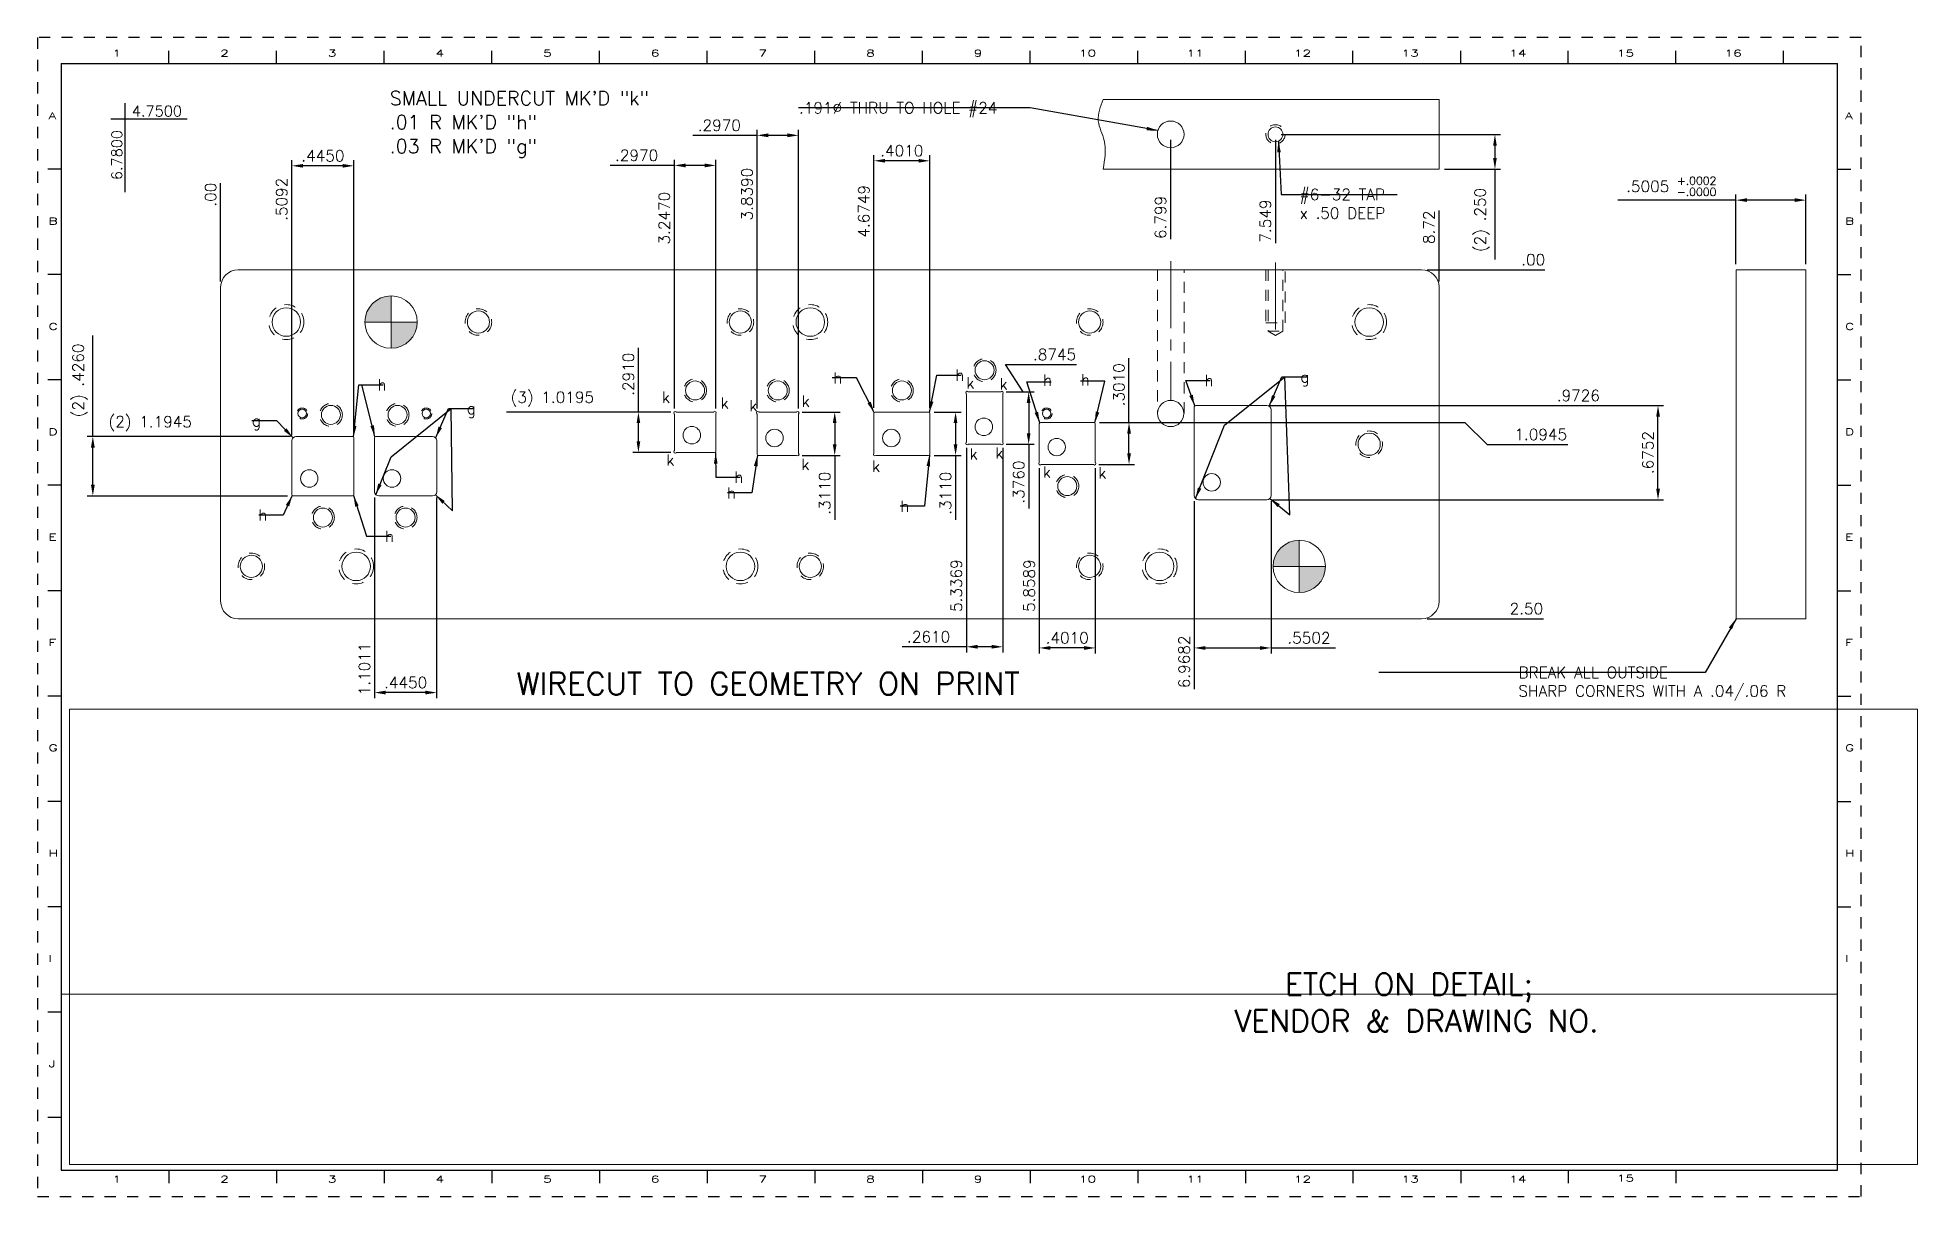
# Paper-space layout 'SHEET (B)' of a CAD drawing. Header units: inches. Extents: x 0 to 16.8, y 0 to 10.4.
# The model-space entities are those that its viewports show. They can reach past a viewport. Long polylines and large blocks are cut down to what shows.
import ezdxf
from ezdxf.enums import TextEntityAlignment as Align

# ---------------------------------------------------------------- set-up
doc = ezdxf.new("R2010")
doc.units = ezdxf.units.IN
doc.header["$MEASUREMENT"] = 0
doc.header["$PDSIZE"] = 0.05
for name, pattern in [('CENTER2', [1.125, 0.75, -0.125, 0.125, -0.125]), ('HIDDEN', [0.375, 0.25, -0.125]), ('HIDDEN2', [0.1875, 0.125, -0.0625])]:
    doc.linetypes.add(name, pattern=pattern)
for name, color, linetype, lineweight in [('AM_0', 7, 'Continuous', 30), ('AM_5', 7, 'Continuous', 30), ('AM_BOR', 7, 'Continuous', 30), ('BUP_1-AM_0', 7, 'Continuous', 30), ('PUN_BLK-DETAIL', 7, 'Continuous', 0), ('PUN_BLK-PLAN', 7, 'Continuous', 0)]:
    doc.layers.add(name, color=color, linetype=linetype, lineweight=lineweight)
doc.layers.add('AM_VIEWS', color=1, linetype='Continuous', lineweight=15, plot=False)
doc.layers.add('PAPER', color=7, linetype='Continuous')
doc.styles.add('COMPOSIDIE', font='SIMPLEX.shx')
doc.styles.add('ROMANS', font='romans.shx')
doc.styles.get("Standard").update_dxf_attribs({"font": 'ROMANS.SHX'})
doc.dimstyles.new('COMPOSIDIE$0', dxfattribs={"dimscale": 0, "dimtxt": 0.1, "dimasz": 0.1, "dimexe": 0.05, "dimexo": 0.05, "dimgap": 0.04, "dimtad": 1, "dimzin": 4, "dimtxsty": 'Standard', "dimcen": 0, "dimclrd": 3, "dimclre": 3, "dimclrt": 3, "dimazin": 3, "dimtp": 0.1, "dimtm": 0.1, "dimtfac": 0.71, "dimtmove": 0, "dimatfit": 3, "dimfxl": 0.05, "dimtzin": 7, "dimlwd": -1, "dimlwe": -1, "dimarcsym": 1})
doc.dimstyles.new('COMPOSIDIE$6', dxfattribs={"dimscale": 0, "dimtxt": 0.1, "dimasz": 0.1, "dimexe": 0.05, "dimexo": 0.05, "dimgap": 0.04, "dimtad": 1, "dimzin": 4, "dimtxsty": 'Standard', "dimcen": 0, "dimclrd": 3, "dimclre": 7, "dimclrt": 3, "dimazin": 3, "dimtp": 0.1, "dimtm": 0.1, "dimtfac": 0.71, "dimtmove": 0, "dimatfit": 3, "dimfxl": 0.05, "dimtzin": 7, "dimlwd": -1, "dimlwe": -1, "dimarcsym": 1})
doc.dimstyles.new('COMPOSIDIE$7', dxfattribs={"dimscale": 0, "dimtxt": 0.1, "dimasz": 0.1, "dimexe": 0.05, "dimexo": 0.05, "dimgap": 0.04, "dimtad": 1, "dimzin": 4, "dimtxsty": 'Standard', "dimcen": 0, "dimclrd": 3, "dimclre": 3, "dimclrt": 3, "dimazin": 3, "dimtp": 0.1, "dimtm": 0.1, "dimtfac": 0.71, "dimtmove": 0, "dimatfit": 3, "dimfxl": 0.05, "dimtzin": 7, "dimlwd": -1, "dimlwe": -1, "dimarcsym": 1})

psp = doc.layouts.new('SHEET (B)')

# ---------------------------------------------------------------- texts
at = {"color": 1, "linetype": 'Continuous', "style": 'ROMANS'}
psp.add_text('4.7500', height=0.095, dxfattribs=at).set_placement((0.844, 9.717), align=Align.MIDDLE_LEFT)
psp.add_text('6.7800', height=0.095, rotation=90, dxfattribs=at).set_placement((0.709, 9.547), align=Align.MIDDLE_RIGHT)
at = {"layer": 'AM_0', "style": 'COMPOSIDIE'}
for s, p in [('SMALL UNDERCUT MK\'D "k"', (3.15, 9.769)), ('.01 R MK\'D "h"', (3.15, 9.554)), ('.03 R MK\'D "g"', (3.15, 9.34))]:
    psp.add_text(s, height=0.125, dxfattribs=at).set_placement(p)
at = {"layer": 'AM_0', "insert": (4.286, 4.69), "char_height": 0.2, "width": 5.23782, "attachment_point": 1, "style": 'COMPOSIDIE'}
psp.add_mtext('WIRECUT TO GEOMETRY ON PRINT', dxfattribs=at)
at = {"layer": 'PAPER', "insert": (12.269, 1.735), "char_height": 0.19685, "width": 4.62312, "attachment_point": 5}
psp.add_mtext('ETCH ON DETAIL;\\P VENDOR & DRAWING NO.', dxfattribs=at)

msp = doc.modelspace()

# ---------------------------------------------------------------- texts
at = {"layer": 'AM_5', "color": 3, "char_height": 0.08, "attachment_point": 1}
for s, insert in [('\\A1;.191%%C THRU TO HOLE #24', (4.1398, 1.1989)), ('\\A1;#6-32 TAP\\Px .50 DEEP', (7.7224, 0.5786)), ('\\A1;h', (1.122, -0.7846)), ('\\A1;h', (4.3851, -0.7354)), ('\\A1;h', (5.2576, -0.7149)), ('\\A1;k', (5.3363, -0.7709)), ('\\A1;k', (5.5738, -0.7781)), ('\\A1;h', (5.886, -0.7514)), ('\\A1;h', (6.156, -0.7487)), ('\\A1;h', (7.0408, -0.7536)), ('\\A1;g', (7.7275, -0.728)), ('\\A1;k', (3.1575, -0.8733)), ('\\A1;k', (3.5783, -0.9149)), ('\\A1;k', (3.7828, -0.9342)), ('\\A1;k', (4.1585, -0.9011)), ('\\A1;g', (0.2236, -1.0421)), ('\\A1;g', (1.7616, -0.9537)), ('\\A1;k', (3.1888, -1.3234)), ('\\A1;k', (5.3595, -1.2798)), ('\\A1;k', (5.5435, -1.273)), ('\\A1;h', (3.676, -1.4458)), ('\\A1;k', (4.1557, -1.3537)), ('\\A1;k', (4.6619, -1.3675)), ('\\A1;k', (5.8838, -1.4095)), ('\\A1;k', (6.2803, -1.4153)), ('\\A1;h', (3.6229, -1.5592)), ('\\A1;h', (0.2702, -1.7171)), ('\\A1;h', (4.8644, -1.6547)), ('\\A1;h', (1.1765, -1.8693)), ('\\A1;BREAK ALL OUTSIDE\\PSHARP CORNERS WITH A .04/.06 R', (9.2883, -2.8444))]:
    msp.add_mtext(s, dxfattribs=dict(at, insert=insert))

# ---------------------------------------------------------------- blocks, each defined once
blk = doc.blocks.new('B_BORDER')
at = {"layer": 'AM_BOR', "color": 7, "linetype": 'HIDDEN'}
for p, q in [((0, 263.52), (0, 0)), ((414.34, 263.52), (0, 263.52)), ((414.34, 0), (414.34, 263.52)), ((0, 0), (414.34, 0))]:
    blk.add_line(p, q, dxfattribs=at)
at = {"layer": 'AM_BOR', "color": 2, "linetype": 'Continuous'}
for p, q in [((408.99, 257.54), (5.35, 257.54)), ((5.35, 257.54), (5.35, 5.99)), ((29.81, 257.54), (29.81, 260.53)), ((54.28, 257.54), (54.28, 260.53)), ((78.74, 257.54), (78.74, 260.53)), ((103.2, 257.54), (103.2, 260.53)), ((127.66, 257.54), (127.66, 260.53)), ((152.13, 257.54), (152.13, 260.53)), ((176.59, 257.54), (176.59, 260.53)), ((201.05, 257.54), (201.05, 260.53)), ((225.52, 257.54), (225.52, 260.53)), ((249.98, 257.54), (249.98, 260.53)), ((274.44, 257.54), (274.44, 260.53)), ((298.9, 257.54), (298.9, 260.53)), ((323.37, 257.54), (323.37, 260.53)), ((347.83, 257.54), (347.83, 260.53)), ((372.29, 257.54), (372.29, 260.53)), ((396.75, 257.54), (396.75, 260.53)), ((408.99, 5.99), (408.99, 257.54)), ((5.35, 233.58), (2.29, 233.58)), ((408.99, 233.58), (412.04, 233.58)), ((5.35, 209.62), (2.29, 209.62)), ((408.99, 209.62), (412.04, 209.62)), ((5.35, 185.67), (2.29, 185.67)), ((408.99, 185.67), (412.04, 185.67)), ((5.35, 161.71), (2.29, 161.71)), ((408.99, 161.71), (412.04, 161.71)), ((5.35, 137.75), (2.29, 137.75)), ((408.99, 137.75), (412.04, 137.75)), ((5.35, 113.79), (2.29, 113.79)), ((408.99, 113.79), (412.04, 113.79)), ((5.35, 89.84), (2.29, 89.84)), ((408.99, 89.84), (412.04, 89.84)), ((5.35, 65.88), (2.29, 65.88)), ((408.99, 65.88), (412.04, 65.88)), ((5.35, 41.92), (2.29, 41.92)), ((5.35, 17.97), (2.29, 17.97)), ((5.35, 5.99), (408.99, 5.99)), ((29.81, 5.99), (29.81, 2.99)), ((54.28, 5.99), (54.28, 2.99)), ((78.74, 5.99), (78.74, 2.99)), ((103.2, 5.99), (103.2, 2.99)), ((127.66, 5.99), (127.66, 2.99)), ((152.13, 5.99), (152.13, 2.99)), ((176.59, 5.99), (176.59, 2.99)), ((201.05, 5.99), (201.05, 2.99)), ((225.52, 5.99), (225.52, 2.99)), ((249.98, 5.99), (249.98, 2.99)), ((274.44, 5.99), (274.44, 2.99)), ((298.9, 5.99), (298.9, 2.99)), ((323.37, 5.99), (323.37, 2.99)), ((347.83, 5.99), (347.83, 2.99)), ((372.29, 5.99), (372.29, 2.99))]:
    blk.add_line(p, q, dxfattribs=at)
at = {"layer": 'AM_BOR', "color": 7, "linetype": 'Continuous', "style": 'ROMANS', "width": 1.531677}
for s, height, p in [('1', 1.5, (17.02, 259.22)), ('2', 1.5, (41.48, 259.22)), ('3', 1.5, (65.94, 259.22)), ('4', 1.5, (90.41, 259.22)), ('5', 1.5, (114.87, 259.22)), ('6', 1.5, (139.33, 259.22)), ('7', 1.5, (163.79, 259.22)), ('8', 1.5, (188.26, 259.22)), ('9', 1.5, (212.72, 259.22)), ('10', 1.497, (236.62, 259.22)), ('11', 1.497, (261.08, 259.22)), ('12', 1.497, (285.47, 259.22)), ('13', 1.497, (309.93, 259.22)), ('14', 1.497, (334.4, 259.22)), ('15', 1.497, (358.86, 259.22)), ('16', 1.497, (383.32, 259.22)), ('A', 1.5, (2.49, 245)), ('A', 1.5, (410.72, 245)), ('B', 1.5, (2.49, 221.04)), ('B', 1.5, (410.72, 221.04)), ('C', 1.5, (2.49, 197.08)), ('C', 1.5, (410.72, 197.08)), ('D', 1.5, (2.49, 173.13)), ('D', 1.5, (410.72, 173.13)), ('E', 1.5, (2.49, 149.17)), ('E', 1.5, (410.72, 149.17)), ('F', 1.5, (2.49, 125.21)), ('F', 1.5, (410.72, 125.21)), ('G', 1.5, (2.49, 101.25)), ('G', 1.5, (410.72, 101.25)), ('H', 1.5, (2.49, 77.3)), ('H', 1.5, (410.72, 77.3)), ('I', 1.5, (2.49, 53.34)), ('I', 1.5, (410.72, 53.34)), ('J', 1.5, (2.49, 29.38)), ('1', 1.5, (17.02, 3.18)), ('2', 1.5, (41.48, 3.18)), ('3', 1.5, (65.94, 3.18)), ('4', 1.5, (90.41, 3.18)), ('5', 1.5, (114.87, 3.18)), ('6', 1.5, (139.33, 3.18)), ('7', 1.5, (163.79, 3.18)), ('8', 1.5, (188.26, 3.18)), ('9', 1.5, (212.72, 3.18)), ('10', 1.497, (236.62, 3.18)), ('11', 1.497, (261.08, 3.18)), ('12', 1.497, (285.47, 3.18)), ('13', 1.497, (309.93, 3.18)), ('14', 1.497, (334.4, 3.18)), ('15', 1.497, (358.86, 3.4))]:
    blk.add_text(s, height=height, dxfattribs=at).set_placement(p)
blk = doc.blocks.new('*D24')
at = {"layer": 'AM_5', "color": 3, "transparency": 16777216}
for p, q in [((10.845, 0.04), (10.845, 0.538)), ((11.346, 0.04), (11.346, 0.538)), ((10.845, 0.498), (9.999, 0.498)), ((11.266, 0.498), (10.925, 0.498))]:
    blk.add_line(p, q, dxfattribs=at)
for points in [[(10.925, 0.512), (10.925, 0.485), (10.845, 0.498)], [(11.266, 0.512), (11.266, 0.485), (11.346, 0.498)]]:
    blk.add_solid(points, dxfattribs=at)
at = {"layer": 'Defpoints', "color": 0, "transparency": 16777216}
for p in [(11.346, 0.498), (10.845, 0), (11.346, 0)]:
    blk.add_point(p, dxfattribs=at)
at = {"layer": 'AM_5', "color": 3, "transparency": 16777216, "insert": (10.382, 0.597), "char_height": 0.08, "attachment_point": 5}
blk.add_mtext('\\A1;.5005 {}{\\H0.71x;\\C3;\\S+.0002^ -.0000;}', dxfattribs=at)
blk = doc.blocks.new('*D9')
at = {"layer": 'AM_5', "color": 7, "transparency": 16777216}
for p, q in [((0, 0.264), (0, 0.619)), ((0, 0.104), (0, 0.264)), ((0, -0.085), (0, 0.104))]:
    blk.add_line(p, q, dxfattribs=at)
at = {"layer": 'Defpoints', "color": 0, "transparency": 16777216}
for p in [(0, 0.424), (0, 0), (0, -0.125)]:
    blk.add_point(p, dxfattribs=at)
at = {"layer": 'AM_5', "color": 3, "transparency": 16777216, "insert": (-0.072, 0.537), "char_height": 0.08, "attachment_point": 5, "rotation": 90}
blk.add_mtext('\\A1;.00', dxfattribs=at)
blk = doc.blocks.new('*D10')
at = {"layer": 'AM_5', "color": 3, "transparency": 16777216}
for p, q in [((-0.915, -1.194), (-0.915, -0.471)), ((0.499, -1.194), (-0.955, -1.194)), ((-0.915, -1.54), (-0.915, -1.274)), ((0.479, -1.621), (-0.955, -1.621))]:
    blk.add_line(p, q, dxfattribs=at)
for points in [[(-0.928, -1.274), (-0.901, -1.274), (-0.915, -1.194)], [(-0.928, -1.54), (-0.901, -1.54), (-0.915, -1.621)]]:
    blk.add_solid(points, dxfattribs=at)
at = {"layer": 'Defpoints', "color": 0, "transparency": 16777216}
for p in [(-0.915, -1.194), (0.539, -1.194), (0.519, -1.621)]:
    blk.add_point(p, dxfattribs=at)
at = {"layer": 'AM_5', "color": 3, "transparency": 16777216, "insert": (-1.007, -0.793), "char_height": 0.08, "attachment_point": 5, "rotation": 90}
blk.add_mtext('\\A1;(2) .4260', dxfattribs=at)
blk = doc.blocks.new('*D11')
at = {"layer": 'AM_5', "color": 3, "transparency": 16777216}
for p, q in [((0.509, -1.185), (0.509, 0.784)), ((0.874, 0.744), (0.589, 0.744)), ((0.954, -1.165), (0.954, 0.784))]:
    blk.add_line(p, q, dxfattribs=at)
for points in [[(0.589, 0.757), (0.589, 0.731), (0.509, 0.744)], [(0.874, 0.757), (0.874, 0.731), (0.954, 0.744)]]:
    blk.add_solid(points, dxfattribs=at)
at = {"layer": 'Defpoints', "color": 0, "transparency": 16777216}
for p in [(0.509, 0.744), (0.954, -1.204), (0.509, -1.224)]:
    blk.add_point(p, dxfattribs=at)
at = {"layer": 'AM_5', "color": 3, "transparency": 16777216, "insert": (0.732, 0.816), "char_height": 0.08, "attachment_point": 5}
blk.add_mtext('\\A1;.4450', dxfattribs=at)
blk = doc.blocks.new('*D12')
at = {"layer": 'AM_5', "color": 3, "transparency": 16777216}
for p, q in [((1.101, -1.631), (1.101, -3.069)), ((1.546, -1.631), (1.546, -3.069)), ((1.466, -3.029), (1.181, -3.029))]:
    blk.add_line(p, q, dxfattribs=at)
for points in [[(1.181, -3.015), (1.181, -3.042), (1.101, -3.029)], [(1.466, -3.015), (1.466, -3.042), (1.546, -3.029)]]:
    blk.add_solid(points, dxfattribs=at)
at = {"layer": 'Defpoints', "color": 0, "transparency": 16777216}
for p in [(1.101, -1.591), (1.546, -1.591), (1.101, -3.029)]:
    blk.add_point(p, dxfattribs=at)
at = {"layer": 'AM_5', "color": 3, "transparency": 16777216, "insert": (1.324, -2.957), "char_height": 0.08, "attachment_point": 5}
blk.add_mtext('\\A1;.4450', dxfattribs=at)
blk = doc.blocks.new('*D13')
at = {"layer": 'AM_5', "color": 3, "transparency": 16777216}
for p, q in [((3.247, 0.747), (2.787, 0.747)), ((3.247, -0.994), (3.247, 0.787)), ((3.464, 0.747), (3.327, 0.747)), ((3.544, -0.994), (3.544, 0.787))]:
    blk.add_line(p, q, dxfattribs=at)
for points in [[(3.327, 0.76), (3.327, 0.733), (3.247, 0.747)], [(3.464, 0.76), (3.464, 0.733), (3.544, 0.747)]]:
    blk.add_solid(points, dxfattribs=at)
at = {"layer": 'Defpoints', "color": 0, "transparency": 16777216}
for p in [(3.247, 0.747), (3.247, -1.034), (3.544, -1.034)]:
    blk.add_point(p, dxfattribs=at)
at = {"layer": 'AM_5', "color": 3, "transparency": 16777216, "insert": (2.977, 0.819), "char_height": 0.08, "attachment_point": 5}
blk.add_mtext('\\A1;.2970', dxfattribs=at)
blk = doc.blocks.new('*D14')
at = {"layer": 'AM_5', "color": 3, "transparency": 16777216}
for p, q in [((3.839, 0.962), (3.379, 0.962)), ((3.839, -0.994), (3.839, 1.002)), ((4.056, 0.962), (3.919, 0.962)), ((4.136, -0.994), (4.136, 1.002))]:
    blk.add_line(p, q, dxfattribs=at)
for points in [[(3.919, 0.976), (3.919, 0.949), (3.839, 0.962)], [(4.056, 0.976), (4.056, 0.949), (4.136, 0.962)]]:
    blk.add_solid(points, dxfattribs=at)
at = {"layer": 'Defpoints', "color": 0, "transparency": 16777216}
for p in [(3.839, 0.962), (3.839, -1.034), (4.136, -1.034)]:
    blk.add_point(p, dxfattribs=at)
at = {"layer": 'AM_5', "color": 3, "transparency": 16777216, "insert": (3.569, 1.034), "char_height": 0.08, "attachment_point": 5}
blk.add_mtext('\\A1;.2970', dxfattribs=at)
blk = doc.blocks.new('*D15')
at = {"layer": 'AM_5', "color": 3, "transparency": 16777216}
for p, q in [((4.675, -0.99), (4.675, 0.82)), ((5.076, -0.99), (5.076, 0.82)), ((4.996, 0.78), (4.755, 0.78))]:
    blk.add_line(p, q, dxfattribs=at)
for points in [[(4.755, 0.793), (4.755, 0.767), (4.675, 0.78)], [(4.996, 0.793), (4.996, 0.767), (5.076, 0.78)]]:
    blk.add_solid(points, dxfattribs=at)
at = {"layer": 'Defpoints', "color": 0, "transparency": 16777216}
for p in [(4.675, 0.78), (4.675, -1.03), (5.076, -1.03)]:
    blk.add_point(p, dxfattribs=at)
at = {"layer": 'AM_5', "color": 3, "transparency": 16777216, "insert": (4.875, 0.852), "char_height": 0.08, "attachment_point": 5}
blk.add_mtext('\\A1;.4010', dxfattribs=at)
blk = doc.blocks.new('*D16')
at = {"layer": 'AM_5', "color": 3, "transparency": 16777216}
for p, q in [((5.337, -1.276), (5.337, -2.741)), ((5.598, -1.276), (5.598, -2.741)), ((5.337, -2.701), (4.877, -2.701)), ((5.518, -2.701), (5.417, -2.701))]:
    blk.add_line(p, q, dxfattribs=at)
for points in [[(5.417, -2.687), (5.417, -2.714), (5.337, -2.701)], [(5.518, -2.687), (5.518, -2.714), (5.598, -2.701)]]:
    blk.add_solid(points, dxfattribs=at)
at = {"layer": 'Defpoints', "color": 0, "transparency": 16777216}
for p in [(5.337, -1.236), (5.598, -1.236), (5.337, -2.701)]:
    blk.add_point(p, dxfattribs=at)
at = {"layer": 'AM_5', "color": 3, "transparency": 16777216, "insert": (5.067, -2.629), "char_height": 0.08, "attachment_point": 5}
blk.add_mtext('\\A1;.2610', dxfattribs=at)
blk = doc.blocks.new('*D8')
at = {"layer": 'AM_5', "color": 3, "transparency": 16777216}
for p, q in [((2.99, -1.02), (2.99, -0.559)), ((3.222, -1.02), (2.95, -1.02)), ((2.99, -1.23), (2.99, -1.099)), ((3.222, -1.31), (2.95, -1.31))]:
    blk.add_line(p, q, dxfattribs=at)
for points in [[(2.977, -1.099), (3.003, -1.099), (2.99, -1.02)], [(2.977, -1.23), (3.003, -1.23), (2.99, -1.31)]]:
    blk.add_solid(points, dxfattribs=at)
at = {"layer": 'Defpoints', "color": 0, "transparency": 16777216}
for p in [(2.99, -1.02), (3.262, -1.02), (3.262, -1.31)]:
    blk.add_point(p, dxfattribs=at)
at = {"layer": 'AM_5', "color": 3, "transparency": 16777216, "insert": (2.918, -0.749), "char_height": 0.08, "attachment_point": 5, "rotation": 90}
blk.add_mtext('\\A1;.2910', dxfattribs=at)
blk = doc.blocks.new('*D17')
at = {"layer": 'AM_5', "color": 3, "transparency": 16777216}
for p, q in [((4.161, -1.02), (4.435, -1.02)), ((4.395, -1.099), (4.395, -1.25)), ((4.161, -1.331), (4.435, -1.331)), ((4.395, -1.331), (4.395, -1.791))]:
    blk.add_line(p, q, dxfattribs=at)
for points in [[(4.381, -1.099), (4.408, -1.099), (4.395, -1.02)], [(4.381, -1.25), (4.408, -1.25), (4.395, -1.331)]]:
    blk.add_solid(points, dxfattribs=at)
at = {"layer": 'Defpoints', "color": 0, "transparency": 16777216}
for p in [(4.121, -1.02), (4.121, -1.331), (4.395, -1.331)]:
    blk.add_point(p, dxfattribs=at)
at = {"layer": 'AM_5', "color": 3, "transparency": 16777216, "insert": (4.323, -1.601), "char_height": 0.08, "attachment_point": 5, "rotation": 90}
blk.add_mtext('\\A1;.3110', dxfattribs=at)
blk = doc.blocks.new('*D18')
at = {"layer": 'AM_5', "color": 3, "transparency": 16777216}
for p, q in [((5.106, -1.02), (5.3, -1.02)), ((5.26, -1.099), (5.26, -1.25)), ((5.106, -1.331), (5.3, -1.331)), ((5.26, -1.331), (5.26, -1.791))]:
    blk.add_line(p, q, dxfattribs=at)
for points in [[(5.246, -1.099), (5.273, -1.099), (5.26, -1.02)], [(5.246, -1.25), (5.273, -1.25), (5.26, -1.331)]]:
    blk.add_solid(points, dxfattribs=at)
at = {"layer": 'Defpoints', "color": 0, "transparency": 16777216}
for p in [(5.066, -1.02), (5.066, -1.331), (5.26, -1.331)]:
    blk.add_point(p, dxfattribs=at)
at = {"layer": 'AM_5', "color": 3, "transparency": 16777216, "insert": (5.188, -1.601), "char_height": 0.08, "attachment_point": 5, "rotation": 90}
blk.add_mtext('\\A1;.3110', dxfattribs=at)
blk = doc.blocks.new('*D19')
at = {"layer": 'AM_5', "color": 3, "transparency": 16777216}
for p, q in [((5.859, -1.421), (5.859, -2.749)), ((6.26, -1.421), (6.26, -2.749)), ((6.18, -2.709), (5.939, -2.709))]:
    blk.add_line(p, q, dxfattribs=at)
for points in [[(5.939, -2.696), (5.939, -2.723), (5.859, -2.709)], [(6.18, -2.696), (6.18, -2.723), (6.26, -2.709)]]:
    blk.add_solid(points, dxfattribs=at)
at = {"layer": 'Defpoints', "color": 0, "transparency": 16777216}
for p in [(5.859, -1.381), (6.26, -1.381), (5.859, -2.709)]:
    blk.add_point(p, dxfattribs=at)
at = {"layer": 'AM_5', "color": 3, "transparency": 16777216, "insert": (6.059, -2.637), "char_height": 0.08, "attachment_point": 5}
blk.add_mtext('\\A1;.4010', dxfattribs=at)
blk = doc.blocks.new('*D20')
at = {"layer": 'AM_5', "color": 3, "transparency": 16777216}
for p, q in [((6.501, -1.094), (6.501, -0.634)), ((6.29, -1.094), (6.541, -1.094)), ((6.501, -1.315), (6.501, -1.174)), ((6.285, -1.395), (6.541, -1.395))]:
    blk.add_line(p, q, dxfattribs=at)
for points in [[(6.488, -1.174), (6.515, -1.174), (6.501, -1.094)], [(6.488, -1.315), (6.515, -1.315), (6.501, -1.395)]]:
    blk.add_solid(points, dxfattribs=at)
at = {"layer": 'Defpoints', "color": 0, "transparency": 16777216}
for p in [(6.25, -1.094), (6.501, -1.094), (6.245, -1.395)]:
    blk.add_point(p, dxfattribs=at)
at = {"layer": 'AM_5', "color": 3, "transparency": 16777216, "insert": (6.429, -0.824), "char_height": 0.08, "attachment_point": 5, "rotation": 90}
blk.add_mtext('\\A1;.3010', dxfattribs=at)
blk = doc.blocks.new('*D21')
at = {"layer": 'AM_5', "color": 3, "transparency": 16777216}
for p, q in [((5.623, -0.875), (5.823, -0.875)), ((5.783, -0.955), (5.783, -1.171)), ((5.623, -1.25), (5.823, -1.25)), ((5.783, -1.25), (5.783, -1.711))]:
    blk.add_line(p, q, dxfattribs=at)
for points in [[(5.769, -0.955), (5.796, -0.955), (5.783, -0.875)], [(5.769, -1.171), (5.796, -1.171), (5.783, -1.25)]]:
    blk.add_solid(points, dxfattribs=at)
at = {"layer": 'Defpoints', "color": 0, "transparency": 16777216}
for p in [(5.583, -0.875), (5.583, -1.25), (5.783, -1.25)]:
    blk.add_point(p, dxfattribs=at)
at = {"layer": 'AM_5', "color": 3, "transparency": 16777216, "insert": (5.711, -1.521), "char_height": 0.08, "attachment_point": 5, "rotation": 90}
blk.add_mtext('\\A1;.3760', dxfattribs=at)
blk = doc.blocks.new('*D22')
at = {"layer": 'AM_5', "color": 3, "transparency": 16777216}
for p, q in [((7.528, -0.973), (10.327, -0.973)), ((10.287, -1.568), (10.287, -1.053)), ((7.528, -1.648), (10.327, -1.648))]:
    blk.add_line(p, q, dxfattribs=at)
for points in [[(10.274, -1.053), (10.301, -1.053), (10.287, -0.973)], [(10.274, -1.568), (10.301, -1.568), (10.287, -1.648)]]:
    blk.add_solid(points, dxfattribs=at)
at = {"layer": 'Defpoints', "color": 0, "transparency": 16777216}
for p in [(7.488, -0.973), (10.287, -0.973), (7.488, -1.648)]:
    blk.add_point(p, dxfattribs=at)
at = {"layer": 'AM_5', "color": 3, "transparency": 16777216, "insert": (10.215, -1.31), "char_height": 0.08, "attachment_point": 5, "rotation": 90}
blk.add_mtext('\\A1;.6752', dxfattribs=at)
blk = doc.blocks.new('*D23')
at = {"layer": 'AM_5', "color": 3, "transparency": 16777216}
for p, q in [((6.968, -1.658), (6.968, -2.749)), ((7.518, -1.658), (7.518, -2.749)), ((7.048, -2.709), (7.438, -2.709)), ((7.518, -2.709), (7.979, -2.709))]:
    blk.add_line(p, q, dxfattribs=at)
for points in [[(7.048, -2.696), (7.048, -2.723), (6.968, -2.709)], [(7.438, -2.696), (7.438, -2.723), (7.518, -2.709)]]:
    blk.add_solid(points, dxfattribs=at)
at = {"layer": 'Defpoints', "color": 0, "transparency": 16777216}
for p in [(6.968, -1.618), (7.518, -1.618), (6.968, -2.709)]:
    blk.add_point(p, dxfattribs=at)
at = {"layer": 'AM_5', "color": 3, "transparency": 16777216, "insert": (7.789, -2.637), "char_height": 0.08, "attachment_point": 5}
blk.add_mtext('\\A1;.5502', dxfattribs=at)
blk = doc.blocks.new('*D25')
at = {"layer": 'AM_5', "color": 3, "transparency": 16777216}
for p, q in [((7.589, 0.969), (9.16, 0.969)), ((9.12, 0.889), (9.12, 0.799)), ((8.76, 0.719), (9.16, 0.719)), ((9.12, 0.719), (9.12, 0.073))]:
    blk.add_line(p, q, dxfattribs=at)
for points in [[(9.107, 0.889), (9.133, 0.889), (9.12, 0.969)], [(9.107, 0.799), (9.133, 0.799), (9.12, 0.719)]]:
    blk.add_solid(points, dxfattribs=at)
at = {"layer": 'Defpoints', "color": 0, "transparency": 16777216}
for p in [(7.549, 0.969), (8.72, 0.719), (9.12, 0.719)]:
    blk.add_point(p, dxfattribs=at)
at = {"layer": 'AM_5', "color": 3, "transparency": 16777216, "insert": (9.027, 0.356), "char_height": 0.08, "attachment_point": 5, "rotation": 90}
blk.add_mtext('\\A1;(2) .250', dxfattribs=at)
blk = doc.blocks.new('*D26')
at = {"layer": 'AM_5', "color": 7, "transparency": 16777216}
blk.add_line((8.72, -0.085), (8.72, 0.425), dxfattribs=at)
at = {"layer": 'Defpoints', "color": 0, "transparency": 16777216}
for p in [(8.72, 0.15), (0, 0), (8.72, -0.125)]:
    blk.add_point(p, dxfattribs=at)
at = {"layer": 'AM_5', "color": 3, "transparency": 16777216, "insert": (8.648, 0.304), "char_height": 0.08, "attachment_point": 5, "rotation": 90}
blk.add_mtext('\\A1;8.72', dxfattribs=at)
blk = doc.blocks.new('*D27')
at = {"layer": 'AM_5', "color": 7, "transparency": 16777216}
blk.add_line((8.635, 0), (9.476, 0), dxfattribs=at)
at = {"layer": 'Defpoints', "color": 0, "transparency": 16777216}
for p in [(0, 0), (8.595, 0), (9.28, 0)]:
    blk.add_point(p, dxfattribs=at)
at = {"layer": 'AM_5', "color": 3, "transparency": 16777216, "insert": (9.394, 0.072), "char_height": 0.08, "attachment_point": 5}
blk.add_mtext('\\A1;.00', dxfattribs=at)
blk = doc.blocks.new('*D28')
at = {"layer": 'AM_5', "color": 7, "transparency": 16777216}
blk.add_line((8.635, -2.5), (9.467, -2.5), dxfattribs=at)
at = {"layer": 'Defpoints', "color": 0, "transparency": 16777216}
for p in [(0, 0), (8.595, -2.5), (9.191, -2.5)]:
    blk.add_point(p, dxfattribs=at)
at = {"layer": 'AM_5', "color": 3, "transparency": 16777216, "insert": (9.345, -2.428), "char_height": 0.08, "attachment_point": 5}
blk.add_mtext('\\A1;2.50', dxfattribs=at)
blk = doc.blocks.new('*D29')
at = {"layer": 'AM_5', "color": 7, "transparency": 16777216}
blk.add_line((0.509, -1.185), (0.509, 0.663), dxfattribs=at)
at = {"layer": 'Defpoints', "color": 0, "transparency": 16777216}
for p in [(0.509, 0.314), (0, 0), (0.509, -1.224)]:
    blk.add_point(p, dxfattribs=at)
at = {"layer": 'AM_5', "color": 3, "transparency": 16777216, "insert": (0.437, 0.504), "char_height": 0.08, "attachment_point": 5, "rotation": 90}
blk.add_mtext('\\A1;.5092', dxfattribs=at)
blk = doc.blocks.new('*D30')
at = {"layer": 'AM_5', "color": 7, "transparency": 16777216}
blk.add_line((1.101, -1.631), (1.101, -3.041), dxfattribs=at)
at = {"layer": 'Defpoints', "color": 0, "transparency": 16777216}
for p in [(0, 0), (1.101, -1.591), (1.101, -2.647)]:
    blk.add_point(p, dxfattribs=at)
at = {"layer": 'AM_5', "color": 3, "transparency": 16777216, "insert": (1.029, -2.86), "char_height": 0.08, "attachment_point": 5, "rotation": 90}
blk.add_mtext('\\A1;1.1011', dxfattribs=at)
blk = doc.blocks.new('*D31')
at = {"layer": 'AM_5', "color": 7, "transparency": 16777216}
blk.add_line((0.499, -1.194), (-0.832, -1.194), dxfattribs=at)
at = {"layer": 'Defpoints', "color": 0, "transparency": 16777216}
for p in [(0, 0), (-0.145, -1.194), (0.539, -1.194)]:
    blk.add_point(p, dxfattribs=at)
at = {"layer": 'AM_5', "color": 3, "transparency": 16777216, "insert": (-0.504, -1.102), "char_height": 0.08, "attachment_point": 5}
blk.add_mtext('\\A1;(2) 1.1945', dxfattribs=at)
blk = doc.blocks.new('*D32')
at = {"layer": 'AM_5', "color": 7, "transparency": 16777216}
blk.add_line((3.222, -1.02), (2.046, -1.02), dxfattribs=at)
at = {"layer": 'Defpoints', "color": 0, "transparency": 16777216}
for p in [(0, 0), (2.733, -1.02), (3.262, -1.02)]:
    blk.add_point(p, dxfattribs=at)
at = {"layer": 'AM_5', "color": 3, "transparency": 16777216, "insert": (2.374, -0.927), "char_height": 0.08, "attachment_point": 5}
blk.add_mtext('\\A1;(3) 1.0195', dxfattribs=at)
blk = doc.blocks.new('*D33')
at = {"layer": 'AM_5', "color": 7, "transparency": 16777216}
blk.add_line((3.247, -0.994), (3.247, 0.567), dxfattribs=at)
at = {"layer": 'Defpoints', "color": 0, "transparency": 16777216}
for p in [(3.247, 0.139), (0, 0), (3.247, -1.034)]:
    blk.add_point(p, dxfattribs=at)
at = {"layer": 'AM_5', "color": 3, "transparency": 16777216, "insert": (3.175, 0.369), "char_height": 0.08, "attachment_point": 5, "rotation": 90}
blk.add_mtext('\\A1;3.2470', dxfattribs=at)
blk = doc.blocks.new('*D34')
at = {"layer": 'AM_5', "color": 7, "transparency": 16777216}
blk.add_line((3.839, -0.994), (3.839, 0.739), dxfattribs=at)
at = {"layer": 'Defpoints', "color": 0, "transparency": 16777216}
for p in [(3.839, 0.311), (0, 0), (3.839, -1.034)]:
    blk.add_point(p, dxfattribs=at)
at = {"layer": 'AM_5', "color": 3, "transparency": 16777216, "insert": (3.767, 0.541), "char_height": 0.08, "attachment_point": 5, "rotation": 90}
blk.add_mtext('\\A1;3.8390', dxfattribs=at)
blk = doc.blocks.new('*D35')
at = {"layer": 'AM_5', "color": 7, "transparency": 16777216}
blk.add_line((4.675, -0.989), (4.675, 0.614), dxfattribs=at)
at = {"layer": 'Defpoints', "color": 0, "transparency": 16777216}
for p in [(4.675, 0.19), (0, 0), (4.675, -1.03)]:
    blk.add_point(p, dxfattribs=at)
at = {"layer": 'AM_5', "color": 3, "transparency": 16777216, "insert": (4.603, 0.418), "char_height": 0.08, "attachment_point": 5, "rotation": 90}
blk.add_mtext('\\A1;4.6749', dxfattribs=at)
blk = doc.blocks.new('*D36')
at = {"layer": 'AM_5', "color": 7, "transparency": 16777216}
blk.add_line((5.337, -1.276), (5.337, -2.459), dxfattribs=at)
at = {"layer": 'Defpoints', "color": 0, "transparency": 16777216}
for p in [(0, 0), (5.337, -1.236), (5.337, -2.035)]:
    blk.add_point(p, dxfattribs=at)
at = {"layer": 'AM_5', "color": 3, "transparency": 16777216, "insert": (5.265, -2.263), "char_height": 0.08, "attachment_point": 5, "rotation": 90}
blk.add_mtext('\\A1;5.3369', dxfattribs=at)
blk = doc.blocks.new('*D37')
at = {"layer": 'AM_5', "color": 7, "transparency": 16777216}
blk.add_line((5.859, -1.421), (5.859, -2.459), dxfattribs=at)
at = {"layer": 'Defpoints', "color": 0, "transparency": 16777216}
for p in [(0, 0), (5.859, -1.381), (5.859, -2.035)]:
    blk.add_point(p, dxfattribs=at)
at = {"layer": 'AM_5', "color": 3, "transparency": 16777216, "insert": (5.787, -2.263), "char_height": 0.08, "attachment_point": 5, "rotation": 90}
blk.add_mtext('\\A1;5.8589', dxfattribs=at)
blk = doc.blocks.new('*D38')
at = {"layer": 'AM_5', "color": 7, "transparency": 16777216}
blk.add_line((6.968, -1.658), (6.968, -3.005), dxfattribs=at)
at = {"layer": 'Defpoints', "color": 0, "transparency": 16777216}
for p in [(0, 0), (6.968, -1.618), (6.968, -2.581)]:
    blk.add_point(p, dxfattribs=at)
at = {"layer": 'AM_5', "color": 3, "transparency": 16777216, "insert": (6.896, -2.809), "char_height": 0.08, "attachment_point": 5, "rotation": 90}
blk.add_mtext('\\A1;6.9682', dxfattribs=at)
blk = doc.blocks.new('*D39')
at = {"layer": 'AM_5', "color": 7, "transparency": 16777216}
blk.add_line((7.51, -0.973), (9.875, -0.973), dxfattribs=at)
at = {"layer": 'Defpoints', "color": 0, "transparency": 16777216}
for p in [(0, 0), (7.47, -0.973), (9.527, -0.973)]:
    blk.add_point(p, dxfattribs=at)
at = {"layer": 'AM_5', "color": 3, "transparency": 16777216, "insert": (9.717, -0.901), "char_height": 0.08, "attachment_point": 5}
blk.add_mtext('\\A1;.9726', dxfattribs=at)
blk = doc.blocks.new('*D40')
at = {"layer": 'AM_5', "color": 7, "transparency": 16777216}
for p, q in [((6.29, -1.094), (8.904, -1.094)), ((8.904, -1.094), (9.064, -1.252)), ((9.064, -1.252), (9.641, -1.252))]:
    blk.add_line(p, q, dxfattribs=at)
at = {"layer": 'Defpoints', "color": 0, "transparency": 16777216}
for p in [(0, 0), (6.25, -1.094), (9.224, -1.252)]:
    blk.add_point(p, dxfattribs=at)
at = {"layer": 'AM_5', "color": 3, "transparency": 16777216, "insert": (9.448, -1.18), "char_height": 0.08, "attachment_point": 5}
blk.add_mtext('\\A1;1.0945', dxfattribs=at)
blk = doc.blocks.new('*D41')
at = {"layer": 'AM_5', "color": 7, "transparency": 16777216}
for p, q in [((5.743, -0.875), (5.618, -0.68)), ((5.618, -0.68), (6.126, -0.68)), ((5.623, -0.875), (5.743, -0.875))]:
    blk.add_line(p, q, dxfattribs=at)
at = {"layer": 'Defpoints', "color": 0, "transparency": 16777216}
for p in [(0, 0), (5.778, -0.68), (5.583, -0.875)]:
    blk.add_point(p, dxfattribs=at)
at = {"layer": 'AM_5', "color": 3, "transparency": 16777216, "insert": (5.968, -0.608), "char_height": 0.08, "attachment_point": 5}
blk.add_mtext('\\A1;.8745', dxfattribs=at)
blk = doc.blocks.new('*D43')
at = {"layer": 'AM_5', "color": 7, "transparency": 16777216}
blk.add_line((6.799, 0.929), (6.799, 0.218), dxfattribs=at)
at = {"layer": 'Defpoints', "color": 0, "transparency": 16777216}
for p in [(6.799, 0.969), (6.799, 0.563), (0, 0)]:
    blk.add_point(p, dxfattribs=at)
at = {"layer": 'AM_5', "color": 3, "transparency": 16777216, "insert": (6.727, 0.374), "char_height": 0.08, "attachment_point": 5, "rotation": 90}
blk.add_mtext('\\A1;6.799', dxfattribs=at)
blk = doc.blocks.new('*D44')
at = {"layer": 'AM_5', "color": 7, "transparency": 16777216}
blk.add_line((7.549, 0.929), (7.549, 0.19), dxfattribs=at)
at = {"layer": 'Defpoints', "color": 0, "transparency": 16777216}
for p in [(7.549, 0.969), (7.549, 0.539), (0, 0)]:
    blk.add_point(p, dxfattribs=at)
at = {"layer": 'AM_5', "color": 3, "transparency": 16777216, "insert": (7.477, 0.348), "char_height": 0.08, "attachment_point": 5, "rotation": 90}
blk.add_mtext('\\A1;7.549', dxfattribs=at)

# ---------------------------------------------------------------- dimensions: what is measured, and where the dimension line sits
at = {"layer": 'AM_5'}
for base, p1, p2, picture, middle in [((3.839, 0.9622), (4.136, -1.0345), (3.839, -1.0345), '*D14', (3.5689, 1.0342)), ((0.5092, 0.7439), (0.9541, -1.2045), (0.5092, -1.2245), '*D11', (0.7317, 0.8159)), ((3.247, 0.7465), (3.544, -1.0345), (3.247, -1.0345), '*D13', (2.9769, 0.8185)), ((4.6749, 0.7799), (5.0759, -1.0295), (4.6749, -1.0295), '*D15', (4.8754, 0.8519))]:
    dim = msp.add_linear_dim(base=base, p1=p1, p2=p2, dimstyle='COMPOSIDIE$0', override={"dimscale": 0.8, "dimtp": 0.0002, "dimtm": 0}, dxfattribs=at)
    dim.commit()
    dim.dimension.update_dxf_attribs({"geometry": picture, "text_midpoint": middle})
for feature_location, offset, dtype, override, picture, middle in [((6.7993, 0.9694), (0, -0.4069), 1, {"dimscale": 0.8, "dimdec": 3, "dimadec": 4, "dimtp": 0.005, "dimtm": 0, "dimtdec": 3}, '*D43', (6.7273, 0.3743)), ((7.5493, 0.9694), (0, -0.4308), 1, {"dimscale": 0.8, "dimdec": 3, "dimadec": 4, "dimtp": 0.005, "dimtm": 0, "dimtdec": 3}, '*D44', (7.4773, 0.3485)), ((3.839, -1.0345), (0, 1.3457), 1, {"dimscale": 0.8, "dimadec": 4, "dimtp": 0.005, "dimtm": 0, "dimtdec": 3}, '*D34', (3.767, 0.5413)), ((0, -0.125), (0, 0.5485382984), 1, {"dimscale": 0.8, "dimdec": 2, "dimtp": 0.0002, "dimtm": 0}, '*D9', (-0.072, 0.5374430603)), ((0.5092, -1.2245), (0, 1.5389), 1, {"dimscale": 0.8, "dimadec": 4, "dimtp": 0.005, "dimtm": 0, "dimtdec": 3}, '*D29', (0.4372, 0.5045)), ((4.6749, -1.0295), (0, 1.2192), 1, {"dimscale": 0.8, "dimadec": 4, "dimtp": 0.005, "dimtm": 0, "dimtdec": 3}, '*D35', (4.6029, 0.4179)), ((3.247, -1.0345), (0, 1.1734), 1, {"dimscale": 0.8, "dimadec": 4, "dimtp": 0.005, "dimtm": 0, "dimtdec": 3}, '*D33', (3.175, 0.3691)), ((8.72, -0.125), (0, 0.2746), 1, {"dimscale": 0.8, "dimdec": 2, "dimadec": 4, "dimtp": 0.005, "dimtm": 0, "dimtdec": 3}, '*D26', (8.648, 0.3036)), ((8.595, 0), (0.6848661084, 0), 0, {"dimscale": 0.8, "dimdec": 2, "dimadec": 4, "dimtp": 0.005, "dimtm": 0, "dimtdec": 3}, '*D27', (9.3937708703, 0.072)), ((8.595, -2.5), (0.5959, 0), 0, {"dimscale": 0.8, "dimdec": 2, "dimadec": 4, "dimtp": 0.005, "dimtm": 0, "dimtdec": 3}, '*D28', (9.3448, -2.428)), ((1.1011, -1.5905), (0, -1.0568), 1, {"dimscale": 0.8, "dimadec": 4, "dimtp": 0.005, "dimtm": 0, "dimtdec": 3}, '*D30', (1.0291, -2.8602)), ((5.3369, -1.2355), (0, -0.7994), 1, {"dimscale": 0.8, "dimadec": 4, "dimtp": 0.005, "dimtm": 0, "dimtdec": 3}, '*D36', (5.2649, -2.2631)), ((5.8589, -1.3805), (0, -0.6544), 1, {"dimscale": 0.8, "dimadec": 4, "dimtp": 0.005, "dimtm": 0, "dimtdec": 3}, '*D37', (5.7869, -2.2631)), ((6.9682, -1.6178), (0, -0.963), 1, {"dimscale": 0.8, "dimadec": 4, "dimtp": 0.005, "dimtm": 0, "dimtdec": 3}, '*D38', (6.8962, -2.8089)), ((7.4705, -0.9726), (2.0565, 0), 0, {"dimscale": 0.8, "dimadec": 4, "dimtp": 0.005, "dimtm": 0, "dimtdec": 3}, '*D39', (9.7171, -0.9006)), ((6.2499, -1.0945), (2.9741, -0.1575), 0, {"dimscale": 0.8, "dimadec": 4, "dimtp": 0.005, "dimtm": 0, "dimtdec": 3}, '*D40', (9.4484, -1.18)), ((5.5829, -0.8745), (0.1949, 0.1943), 0, {"dimscale": 0.8, "dimadec": 4, "dimtp": 0.005, "dimtm": 0, "dimtdec": 3}, '*D41', (5.968, -0.6082))]:
    dim = msp.add_ordinate_dim(feature_location=feature_location, offset=offset, dtype=dtype, origin=(0, 0), dimstyle='COMPOSIDIE$6', override=override, dxfattribs=at)
    dim.commit()
    dim.dimension.update_dxf_attribs({"geometry": picture, "text_midpoint": middle})
for base, p1, p2, override, picture, middle in [((9.12, 0.7194), (7.5493, 0.9694), (8.72, 0.7194), {"dimscale": 0.8, "dimdec": 3, "dimadec": 4, "dimtp": 0.005, "dimtm": 0, "dimtdec": 3}, '*D25', (9.027, 0.356)), ((-0.9145, -1.1945), (0.5192, -1.6205), (0.5392, -1.1945), {"dimscale": 0.8, "dimtp": 0.0002, "dimtm": 0}, '*D10', (-1.0075, -0.793))]:
    dim = msp.add_linear_dim(base=base, p1=p1, p2=p2, angle=90, text='(2) <>', dimstyle='COMPOSIDIE$0', override=override, dxfattribs=at)
    dim.commit()
    dim.dimension.update_dxf_attribs({"geometry": picture, "text_midpoint": middle})
dim = msp.add_linear_dim(base=(11.3459, 0.4983), p1=(10.8454, 0), p2=(11.3459, 0), text='<> {}{\\H0.71x;\\C3;\\S+.0002^ -.0000;}', dimstyle='COMPOSIDIE$0', override={"dimscale": 0.8, "dimtp": 0.0002, "dimtm": 0, "dimtdec": 4, "dimtzin": 7}, dxfattribs=at)
dim.commit()
dim.dimension.update_dxf_attribs({"geometry": '*D24', "text_midpoint": (10.3821, 0.4983), "dimtype": 160})
for feature_location, offset, text, picture, middle in [((0.5392, -1.1945), (-0.6839, 0), '(2) <>', '*D31', (-0.5043, -1.1015)), ((3.262, -1.0195), (-0.5286, 0), '(3) <>', '*D32', (2.3738, -0.9265))]:
    dim = msp.add_ordinate_dim(feature_location=feature_location, offset=offset, dtype=0, origin=(0, 0), text=text, dimstyle='COMPOSIDIE$6', override={"dimscale": 0.8, "dimadec": 4, "dimtp": 0.005, "dimtm": 0, "dimtdec": 3}, dxfattribs=at)
    dim.commit()
    dim.dimension.update_dxf_attribs({"geometry": picture, "text_midpoint": middle})
for base, p1, p2, angle, picture, middle in [((2.99, -1.0195), (3.262, -1.3105), (3.262, -1.0195), 90, '*D8', (2.918, -0.7494)), ((6.5012, -1.0945), (6.2449, -1.3955), (6.2499, -1.0945), 90, '*D20', (6.4292, -0.8244)), ((5.7827, -1.2505), (5.5829, -0.8745), (5.5829, -1.2505), 90, '*D21', (5.7107, -1.5206)), ((4.3946, -1.3305), (4.121, -1.0195), (4.121, -1.3305), 90, '*D17', (4.3226, -1.6006)), ((5.2598, -1.3305), (5.0659, -1.0195), (5.0659, -1.3305), 90, '*D18', (5.1878, -1.6006)), ((10.2874, -0.9726), (7.4884, -1.6478), (7.4884, -0.9726), 90, '*D22', (10.2154, -1.3102)), ((5.3369, -2.7007), (5.5979, -1.2355), (5.3369, -1.2355), 0, '*D16', (5.0668, -2.6287)), ((5.8589, -2.7092), (6.2599, -1.3805), (5.8589, -1.3805), 0, '*D19', (6.0594, -2.6372)), ((1.1011338514, -3.0285308203), (1.5461338514, -1.5905), (1.1011338514, -1.5905), 0, '*D12', (1.3236338514, -2.9565308203))]:
    dim = msp.add_linear_dim(base=base, p1=p1, p2=p2, angle=angle, dimstyle='COMPOSIDIE$0', override={"dimscale": 0.8, "dimtp": 0.0002, "dimtm": 0}, dxfattribs=at)
    dim.commit()
    dim.dimension.update_dxf_attribs({"geometry": picture, "text_midpoint": middle})
dim = msp.add_linear_dim(base=(6.9682, -2.7092), p1=(7.5184, -1.6178), p2=(6.9682, -1.6178), angle=0, dimstyle='COMPOSIDIE$0', override={"dimscale": 0.8, "dimtp": 0.0002, "dimtm": 0}, dxfattribs=at)
dim.commit()
dim.dimension.update_dxf_attribs({"geometry": '*D23', "text_midpoint": (7.7885, -2.7092), "dimtype": 160})

# ---------------------------------------------------------------- hatches: boundary and pattern name
at = {"layer": 'PUN_BLK-DETAIL'}
h = msp.add_hatch(color=8, dxfattribs=at)
h.paths.add_polyline_path([(1.22, -0.1875, 0.4142136), (1.0325, -0.375), (1.22, -0.375)])
h.paths.add_polyline_path([(1.22, -0.5625, 0.4142136), (1.4075, -0.375), (1.22, -0.375)])
h = msp.add_hatch(color=8, dxfattribs=at)
h.paths.add_polyline_path([(7.72, -1.9375, 0.4142136), (7.5325, -2.125), (7.72, -2.125)])
h.paths.add_polyline_path([(7.72, -2.3125, 0.4142136), (7.9075, -2.125), (7.72, -2.125)])

# ---------------------------------------------------------------- linework, layer by layer
at = {"layer": 'AM_VIEWS'}
for points in [[(-1.1409, 1.4778), (11.572, 1.4778), (11.572, -5.1895), (-1.1409, -5.1895)], [(-1.1409, -5.7995), (15.3916, -5.7995), (15.3916, -9.8733), (-1.1409, -9.8733)]]:
    msp.add_lwpolyline(points, close=True, dxfattribs=at)
at = {"layer": 'PUN_BLK-DETAIL', "color": 2, "lineweight": 15}
for p, q in [((8.72, 1.2194), (6.3154, 1.2194)), ((8.72, 0.7194), (8.72, 1.2194)), ((8.72, 0.7194), (6.3154, 0.7194)), ((10.8454, 0), (11.3459, 0)), ((10.8454, 0), (10.8454, -2.5)), ((11.3459, 0), (11.3459, -2.5)), ((10.8454, -2.5), (11.3459, -2.5))]:
    msp.add_line(p, q, dxfattribs=at)
at = {"layer": 'PUN_BLK-DETAIL', "color": 7, "linetype": 'Continuous'}
for p, q in [((1.22, -0.1875), (1.22, -0.375)), ((1.0325, -0.375), (1.22, -0.375)), ((1.22, -0.375), (1.22, -0.5625)), ((1.22, -0.375), (1.4075, -0.375)), ((7.72, -1.9375), (7.72, -2.125)), ((7.5325, -2.125), (7.72, -2.125)), ((7.72, -2.125), (7.72, -2.3125)), ((7.72, -2.125), (7.9075, -2.125))]:
    msp.add_line(p, q, dxfattribs=at)
at = {"layer": 'PUN_BLK-DETAIL'}
for centre, radius in [((6.7993, 0.9694), 0.0955), ((7.5493, 0.9694), 0.0532), ((5.4619, -1.1255), 0.0625), ((3.372, -1.1855), 0.0625), ((3.964, -1.2055), 0.0625), ((4.7999, -1.2055), 0.0625), ((5.9839, -1.2705), 0.0625), ((0.6342, -1.4955), 0.0625), ((1.2261, -1.4955), 0.0625), ((7.0932, -1.5228), 0.0625)]:
    msp.add_circle(centre, radius, dxfattribs=at)
at = {"layer": 'PUN_BLK-DETAIL', "color": 7, "linetype": 'HIDDEN2'}
for centre, radius in [((7.5493, 0.9694), 0.069), ((0.47, -0.375), 0.125), ((4.22, -0.375), 0.125), ((8.22, -0.375), 0.125), ((1.845, -0.375), 0.095), ((3.72, -0.375), 0.095), ((6.22, -0.375), 0.095), ((5.4674, -0.72), 0.082), ((3.3955, -0.865), 0.082), ((3.9875, -0.865), 0.082), ((4.8754, -0.865), 0.082), ((0.5837, -1.03), 0.0391), ((0.7891, -1.04), 0.082), ((0.7891, -1.04), 0.082), ((1.2661, -1.04), 0.082), ((1.2661, -1.04), 0.082), ((1.4716, -1.03), 0.0391), ((5.9114, -1.03), 0.0391), ((8.22, -1.25), 0.095), ((6.0594, -1.55), 0.082), ((0.7317, -1.775), 0.082), ((1.3236, -1.775), 0.082), ((0.97, -2.125), 0.125), ((3.72, -2.125), 0.125), ((6.72, -2.125), 0.125), ((0.22, -2.125), 0.095), ((4.22, -2.125), 0.095), ((6.22, -2.125), 0.095)]:
    msp.add_circle(centre, radius, dxfattribs=at)
at = {"layer": 'PUN_BLK-DETAIL', "color": 1}
for centre in [(1.22, -0.375), (7.72, -2.125)]:
    msp.add_circle(centre, 0.1875, dxfattribs=at)
at = {"layer": 'PUN_BLK-DETAIL', "color": 1, "linetype": 'Continuous'}
for centre, radius in [((0.47, -0.375), 0.102), ((1.845, -0.375), 0.0795), ((3.72, -0.375), 0.0795), ((4.22, -0.375), 0.102), ((6.22, -0.375), 0.0795), ((8.22, -0.375), 0.102), ((5.4674, -0.72), 0.068), ((3.3955, -0.865), 0.068), ((3.9875, -0.865), 0.068), ((4.8754, -0.865), 0.068), ((0.7891, -1.04), 0.068), ((0.7891, -1.04), 0.068), ((1.2661, -1.04), 0.068), ((1.2661, -1.04), 0.068), ((8.22, -1.25), 0.0795), ((6.0594, -1.55), 0.068), ((0.7317, -1.775), 0.068), ((1.3236, -1.775), 0.068), ((0.22, -2.125), 0.0795), ((0.97, -2.125), 0.102), ((3.72, -2.125), 0.102), ((4.22, -2.125), 0.0795), ((6.22, -2.125), 0.0795), ((6.72, -2.125), 0.102)]:
    msp.add_circle(centre, radius, dxfattribs=at)
at = {"layer": 'PUN_BLK-DETAIL', "color": 7, "linetype": 'Continuous'}
for centre, start, end in [((1.22, -0.375), 90, 180), ((1.22, -0.375), 0, 90), ((1.22, -0.375), 180, 270), ((1.22, -0.375), 270, 0), ((7.72, -2.125), 90, 180), ((7.72, -2.125), 0, 90), ((7.72, -2.125), 180, 270), ((7.72, -2.125), 270, 0)]:
    msp.add_arc(centre, 0.1875, start, end, dxfattribs=at)
at = {"layer": 'PUN_BLK-DETAIL', "color": 2, "lineweight": 15}
msp.add_spline([(6.3154, 1.2194), (6.2812, 1.0657), (6.3239, 0.9247), (6.3154, 0.7194)], degree=3, dxfattribs=at)
at = {"layer": 'PUN_BLK-PLAN', "color": 2, "lineweight": 15}
for p, q in [((8.595, 0), (0.125, 0)), ((0, -0.125), (0, -2.375)), ((8.72, -2.375), (8.72, -0.125)), ((8.595, -2.5), (0.125, -2.5))]:
    msp.add_line(p, q, dxfattribs=at)
at = {"layer": 'PUN_BLK-PLAN', "color": 7, "linetype": 'HIDDEN2'}
for p, q in [((6.7038, 0), (6.7038, -1.03)), ((6.8948, -1.03), (6.8948, 0)), ((7.4803, 0), (7.4803, -0.38)), ((7.4961, 0), (7.4961, -0.44)), ((7.6026, -0.44), (7.6026, 0)), ((7.6183, -0.38), (7.6183, 0)), ((7.4803, -0.38), (7.6183, -0.38)), ((7.4961, -0.44), (7.5493, -0.4707)), ((7.4961, -0.44), (7.6026, -0.44)), ((7.5493, -0.4707), (7.6026, -0.44))]:
    msp.add_line(p, q, dxfattribs=at)
at = {"layer": 'PUN_BLK-PLAN', "color": 7, "linetype": 'CENTER2'}
for p, q in [((6.7993, 0.0604), (6.7993, -0.936)), ((7.5493, 0.0519), (7.5493, -0.4973))]:
    msp.add_line(p, q, dxfattribs=at)
at = {"layer": 'PUN_BLK-PLAN', "color": 2}
for p, q in [((5.3369, -1.2355), (5.3369, -0.8895)), ((5.3519, -0.8745), (5.5829, -0.8745)), ((5.5979, -1.2355), (5.5979, -0.8895)), ((3.247, -1.2955), (3.247, -1.0345)), ((3.262, -1.0195), (3.529, -1.0195)), ((3.544, -1.0345), (3.544, -1.3005)), ((3.839, -1.3205), (3.839, -1.0345)), ((4.121, -1.0195), (3.854, -1.0195)), ((4.136, -1.3155), (4.136, -1.0345)), ((4.6749, -1.0295), (4.6749, -1.3155)), ((4.6849, -1.0195), (5.0659, -1.0195)), ((5.0759, -1.0295), (5.0759, -1.3205)), ((6.9682, -0.9826), (6.9682, -1.6178)), ((6.9782, -0.9726), (7.4884, -0.9726)), ((7.5184, -1.0026), (7.5184, -1.6178)), ((0.5392, -1.1945), (0.9441, -1.1945)), ((0.9541, -1.6105), (0.9541, -1.2045)), ((1.1011, -1.5905), (1.1011, -1.2045)), ((1.5161, -1.1945), (1.1111, -1.1945)), ((5.8589, -1.1045), (5.8589, -1.3805)), ((5.8689, -1.0945), (6.2499, -1.0945)), ((6.2599, -1.1045), (6.2599, -1.3805)), ((0.5092, -1.6105), (0.5092, -1.2245)), ((1.5461, -1.5905), (1.5461, -1.2245)), ((3.262, -1.3105), (3.534, -1.3105)), ((3.849, -1.3305), (4.121, -1.3305)), ((5.0659, -1.3305), (4.6899, -1.3305)), ((5.5829, -1.2505), (5.3519, -1.2505)), ((6.2449, -1.3955), (5.8738, -1.3955)), ((0.5192, -1.6205), (0.9441, -1.6205)), ((1.1311, -1.6205), (1.5161, -1.6205)), ((7.4884, -1.6478), (6.9982, -1.6478))]:
    msp.add_line(p, q, dxfattribs=at)
at = {"layer": 'PUN_BLK-PLAN', "color": 1, "linetype": 'Continuous'}
for centre, radius in [((6.7993, -1.03), 0.094), ((0.5837, -1.03), 0.0302), ((1.4716, -1.03), 0.0302), ((5.9114, -1.03), 0.0302)]:
    msp.add_circle(centre, radius, dxfattribs=at)
at = {"layer": 'PUN_BLK-PLAN', "color": 2, "lineweight": 15}
for centre, start, end in [((0.125, -0.125), 90, 180), ((0.125, -2.375), 180, 270)]:
    msp.add_arc(centre, 0.125, start, end, dxfattribs=at)
at = {"layer": 'PUN_BLK-PLAN', "color": 2}
for centre, radius, start, end in [((8.595, -0.125), 0.125, 360, 90), ((5.3434, -0.881), 0.01, 45.09947, 224.90053), ((5.3349, -0.8895), 0.002, 0, 44.90053), ((5.3519, -0.8725), 0.002, 225.09947, 270), ((5.5829, -0.8725), 0.002, 270, 314.90053), ((5.5914, -0.881), 0.01, 315.09947, 134.90053), ((5.5999, -0.8895), 0.002, 135.09947, 180), ((3.2535, -1.026), 0.01, 45.09947, 224.90053), ((3.245, -1.0345), 0.002, 0, 44.90053), ((3.262, -1.0175), 0.002, 225.09947, 270), ((3.529, -1.0175), 0.002, 270, 314.90053), ((3.5375, -1.026), 0.01, 315.09947, 134.90053), ((3.546, -1.0345), 0.002, 135.09947, 180), ((3.8455, -1.026), 0.01, 45.09947, 224.90053), ((3.837, -1.0345), 0.002, 0, 44.90053), ((3.854, -1.0175), 0.002, 225.09947, 270), ((4.121, -1.0175), 0.002, 270, 314.90053), ((4.1295, -1.026), 0.01, 315.09947, 134.90053), ((4.138, -1.0345), 0.002, 135.09947, 180), ((4.6849, -1.0295), 0.01, 90, 180), ((5.0659, -1.0295), 0.01, 0, 90), ((6.9782, -0.9826), 0.01, 90, 180), ((7.4884, -1.0026), 0.03, 0, 90), ((0.5392, -1.2245), 0.03, 90, 180), ((0.9441, -1.2045), 0.01, 0, 90), ((1.1111, -1.2045), 0.01, 90, 180), ((1.5161, -1.2245), 0.03, 0, 90), ((5.8689, -1.1045), 0.01, 90, 180), ((6.2499, -1.1045), 0.01, 0, 90), ((3.2535, -1.304), 0.01, 135.09947, 314.90053), ((3.245, -1.2955), 0.002, 315.09947, 0), ((3.262, -1.3125), 0.002, 90, 134.90053), ((3.534, -1.3005), 0.01, 270, 0), ((3.849, -1.3205), 0.01, 180, 270), ((4.121, -1.3325), 0.002, 45.09947, 90), ((4.1295, -1.324), 0.01, 225.09947, 44.90053), ((4.138, -1.3155), 0.002, 180, 224.90053), ((4.6814, -1.324), 0.01, 135.09947, 314.90053), ((4.6729, -1.3155), 0.002, 315.09947, 0), ((4.6899, -1.3325), 0.002, 90, 134.90053), ((5.0659, -1.3205), 0.01, 270, 360), ((5.3434, -1.244), 0.01, 135.09947, 314.90053), ((5.3349, -1.2355), 0.002, 315.09947, 0), ((5.3519, -1.2525), 0.002, 90, 134.90053), ((5.5829, -1.2525), 0.002, 45.09947, 90), ((5.5914, -1.244), 0.01, 225.09947, 44.90053), ((5.5999, -1.2355), 0.002, 180, 224.90053), ((5.8654, -1.389), 0.01, 135.09947, 314.90053), ((5.8569, -1.3805), 0.002, 315.09947, 0), ((5.8738, -1.3975), 0.002, 90, 134.90053), ((6.2449, -1.3975), 0.002, 45.09947, 90), ((6.2534, -1.389), 0.01, 225.09947, 44.90053), ((6.2619, -1.3805), 0.002, 180, 224.90053), ((0.5192, -1.6105), 0.01, 180, 270), ((0.9441, -1.6105), 0.01, 270, 360), ((1.1311, -1.5905), 0.03, 180, 270), ((1.5161, -1.5905), 0.03, 270, 360), ((6.9982, -1.6178), 0.03, 180, 270), ((7.4884, -1.6178), 0.03, 270, 360), ((8.595, -2.375), 0.125, 270, 0)]:
    msp.add_arc(centre, radius, start, end, dxfattribs=at)

msp.set_redraw_order([(e.dxf.handle, doc.entitydb.next_handle()) for e in msp.query("TEXT MTEXT ATTDEF DIMENSION ARC_DIMENSION")])  # texts and dimensions are drawn at this point

# ---------------------------------------------------------------- leaders
at = {"layer": 'AM_5', "annotation_type": 0, "has_hookline": 1}
for points, override, hookline_direction, text_width in [([(6.7077, 0.9962), (5.7947, 1.1589)], {"dimscale": 0.8, "dimdec": 3, "dimtp": 0.0002, "dimtm": 0}, 1, 1.6267), ([(7.5703, 0.9205), (7.5904, 0.5386), (7.6904, 0.5386)], {"dimscale": 0.8, "dimdec": 3, "dimadec": 4, "dimtp": 0.005, "dimtm": 0, "dimtdec": 3}, 0, 0.6971), ([(4.6779, -1.0224), (4.5496, -0.7754), (4.4496, -0.7754)], {"dimscale": 0.8, "dimtp": 0.0002, "dimtm": 0}, 1, 0.0419), ([(5.073, -1.0224), (5.1256, -0.7549), (5.2256, -0.7549)], {"dimscale": 0.8, "dimtp": 0.0002, "dimtm": 0}, 0, 0.0419), ([(5.8618, -1.0974), (5.7689, -0.8028), (5.8689, -0.8028)], {"dimscale": 0.8, "dimtp": 0.0002, "dimtm": 0}, 0, 0.0419), ([(6.2569, -1.0974), (6.3279, -0.7995), (6.2279, -0.7995)], {"dimscale": 0.8, "dimtp": 0.0002, "dimtm": 0}, 1, 0.0419), ([(6.9711, -0.9755), (6.9088, -0.7936), (7.0088, -0.7936)], {"dimscale": 0.8, "dimtp": 0.0002, "dimtm": 0}, 0, 0.0419), ([(7.5048, -0.9771), (7.5955, -0.768), (7.6955, -0.768)], {"dimscale": 0.8, "dimtp": 0.0002, "dimtm": 0}, 0, 0.0457), ([(0.9512, -1.1974), (0.99, -0.8246), (1.09, -0.8246)], {"dimscale": 0.8, "dimtp": 0.0002, "dimtm": 0}, 0, 0.0419), ([(1.5399, -1.2029), (1.6296, -0.9937), (1.7296, -0.9937)], {"dimscale": 0.8, "dimtp": 0.0002, "dimtm": 0}, 0, 0.0457), ([(0.518, -1.2033), (0.4014, -1.0821), (0.3014, -1.0821)], {"dimscale": 0.8, "dimtp": 0.0002, "dimtm": 0}, 1, 0.0457), ([(3.5427, -1.3102), (3.544, -1.4858), (3.644, -1.4858)], {"dimscale": 0.8, "dimtp": 0.0002, "dimtm": 0}, 0, 0.0419), ([(3.8419, -1.3276), (3.8006, -1.5992), (3.7006, -1.5992)], {"dimscale": 0.8, "dimtp": 0.0002, "dimtm": 0}, 1, 0.0419), ([(5.0729, -1.3273), (5.0364, -1.6947), (4.9364, -1.6947)], {"dimscale": 0.8, "dimtp": 0.0002, "dimtm": 0}, 1, 0.0419), ([(0.5121, -1.6176), (0.4479, -1.7571), (0.3479, -1.7571)], {"dimscale": 0.8, "dimtp": 0.0002, "dimtm": 0}, 1, 0.0419), ([(0.9512, -1.6176), (1.0445, -1.9093), (1.1445, -1.9093)], {"dimscale": 0.8, "dimtp": 0.0002, "dimtm": 0}, 0, 0.0419), ([(10.8454, -2.5), (10.6241, -2.8844), (10.5241, -2.8844)], {"dimscale": 0.8, "dimdec": 3, "dimtp": 0.0002, "dimtm": 0}, 1, 2.2019)]:
    msp.add_leader(points, dimstyle='COMPOSIDIE$7', override=override, dxfattribs=dict(at, hookline_direction=hookline_direction, text_width=text_width))
at = {"layer": 'AM_5'}
for points, override in [([(6.977, -1.639), (7.1851, -1.1145), (7.6155, -0.768)], {"dimscale": 0.8, "dimtp": 0.0002, "dimtm": 0}), ([(7.5096, -1.639), (7.6531, -1.755), (7.6155, -0.768)], {"dimscale": 0.8, "dimtp": 0.0002, "dimtm": 0}), ([(1.1041, -1.1945), (1.01, -0.8246)], {"dimscale": 0.8, "dimdec": 3, "dimtp": 0.0002, "dimtm": 0}), ([(1.1099, -1.6117), (1.2192, -1.3402), (1.6496, -0.9937)], {"dimscale": 0.8, "dimtp": 0.0002, "dimtm": 0}), ([(1.5373, -1.6117), (1.6591, -1.727), (1.6496, -0.9937)], {"dimscale": 0.8, "dimtp": 0.0002, "dimtm": 0})]:
    msp.add_leader(points, dimstyle='COMPOSIDIE$7', override=override, dxfattribs=at)

# ---------------------------------------------------------------- linework, layer by layer
at = {"color": 2, "linetype": 'Continuous'}
for p, q in [((0.779, 9.787), (0.779, 8.991)), ((0.654, 9.647), (1.339, 9.647))]:
    psp.add_line(p, q, dxfattribs=at)

# ---------------------------------------------------------------- block references
at = {"layer": 'BUP_1-AM_0', "lineweight": 0, "xscale": 0.03937007874016, "yscale": 0.03937007874016, "zscale": 0.03937007874016}
psp.add_blockref('B_BORDER', (0, 0), dxfattribs=at)

psp.set_redraw_order([(e.dxf.handle, doc.entitydb.next_handle()) for e in psp.query("TEXT MTEXT ATTDEF DIMENSION ARC_DIMENSION")])  # texts and dimensions are drawn at this point

# ---------------------------------------------------------------- viewports
at = {"layer": 'AM_VIEWS', "view_target_point": (5.2155, -1.8559)}
psp.add_viewport(center=(8.157, 5.977), size=(15.891, 8.33402), view_center_point=(0, 0), view_height=6.66722, dxfattribs=at)
at = {"layer": 'AM_VIEWS', "view_target_point": (7.1253, -7.8364)}
psp.add_viewport(center=(8.551, 2.324), size=(16.533, 4.07383), view_center_point=(0, 0), view_height=4.073828, status=3, dxfattribs=at)

doc.saveas('drawing.dxf')
